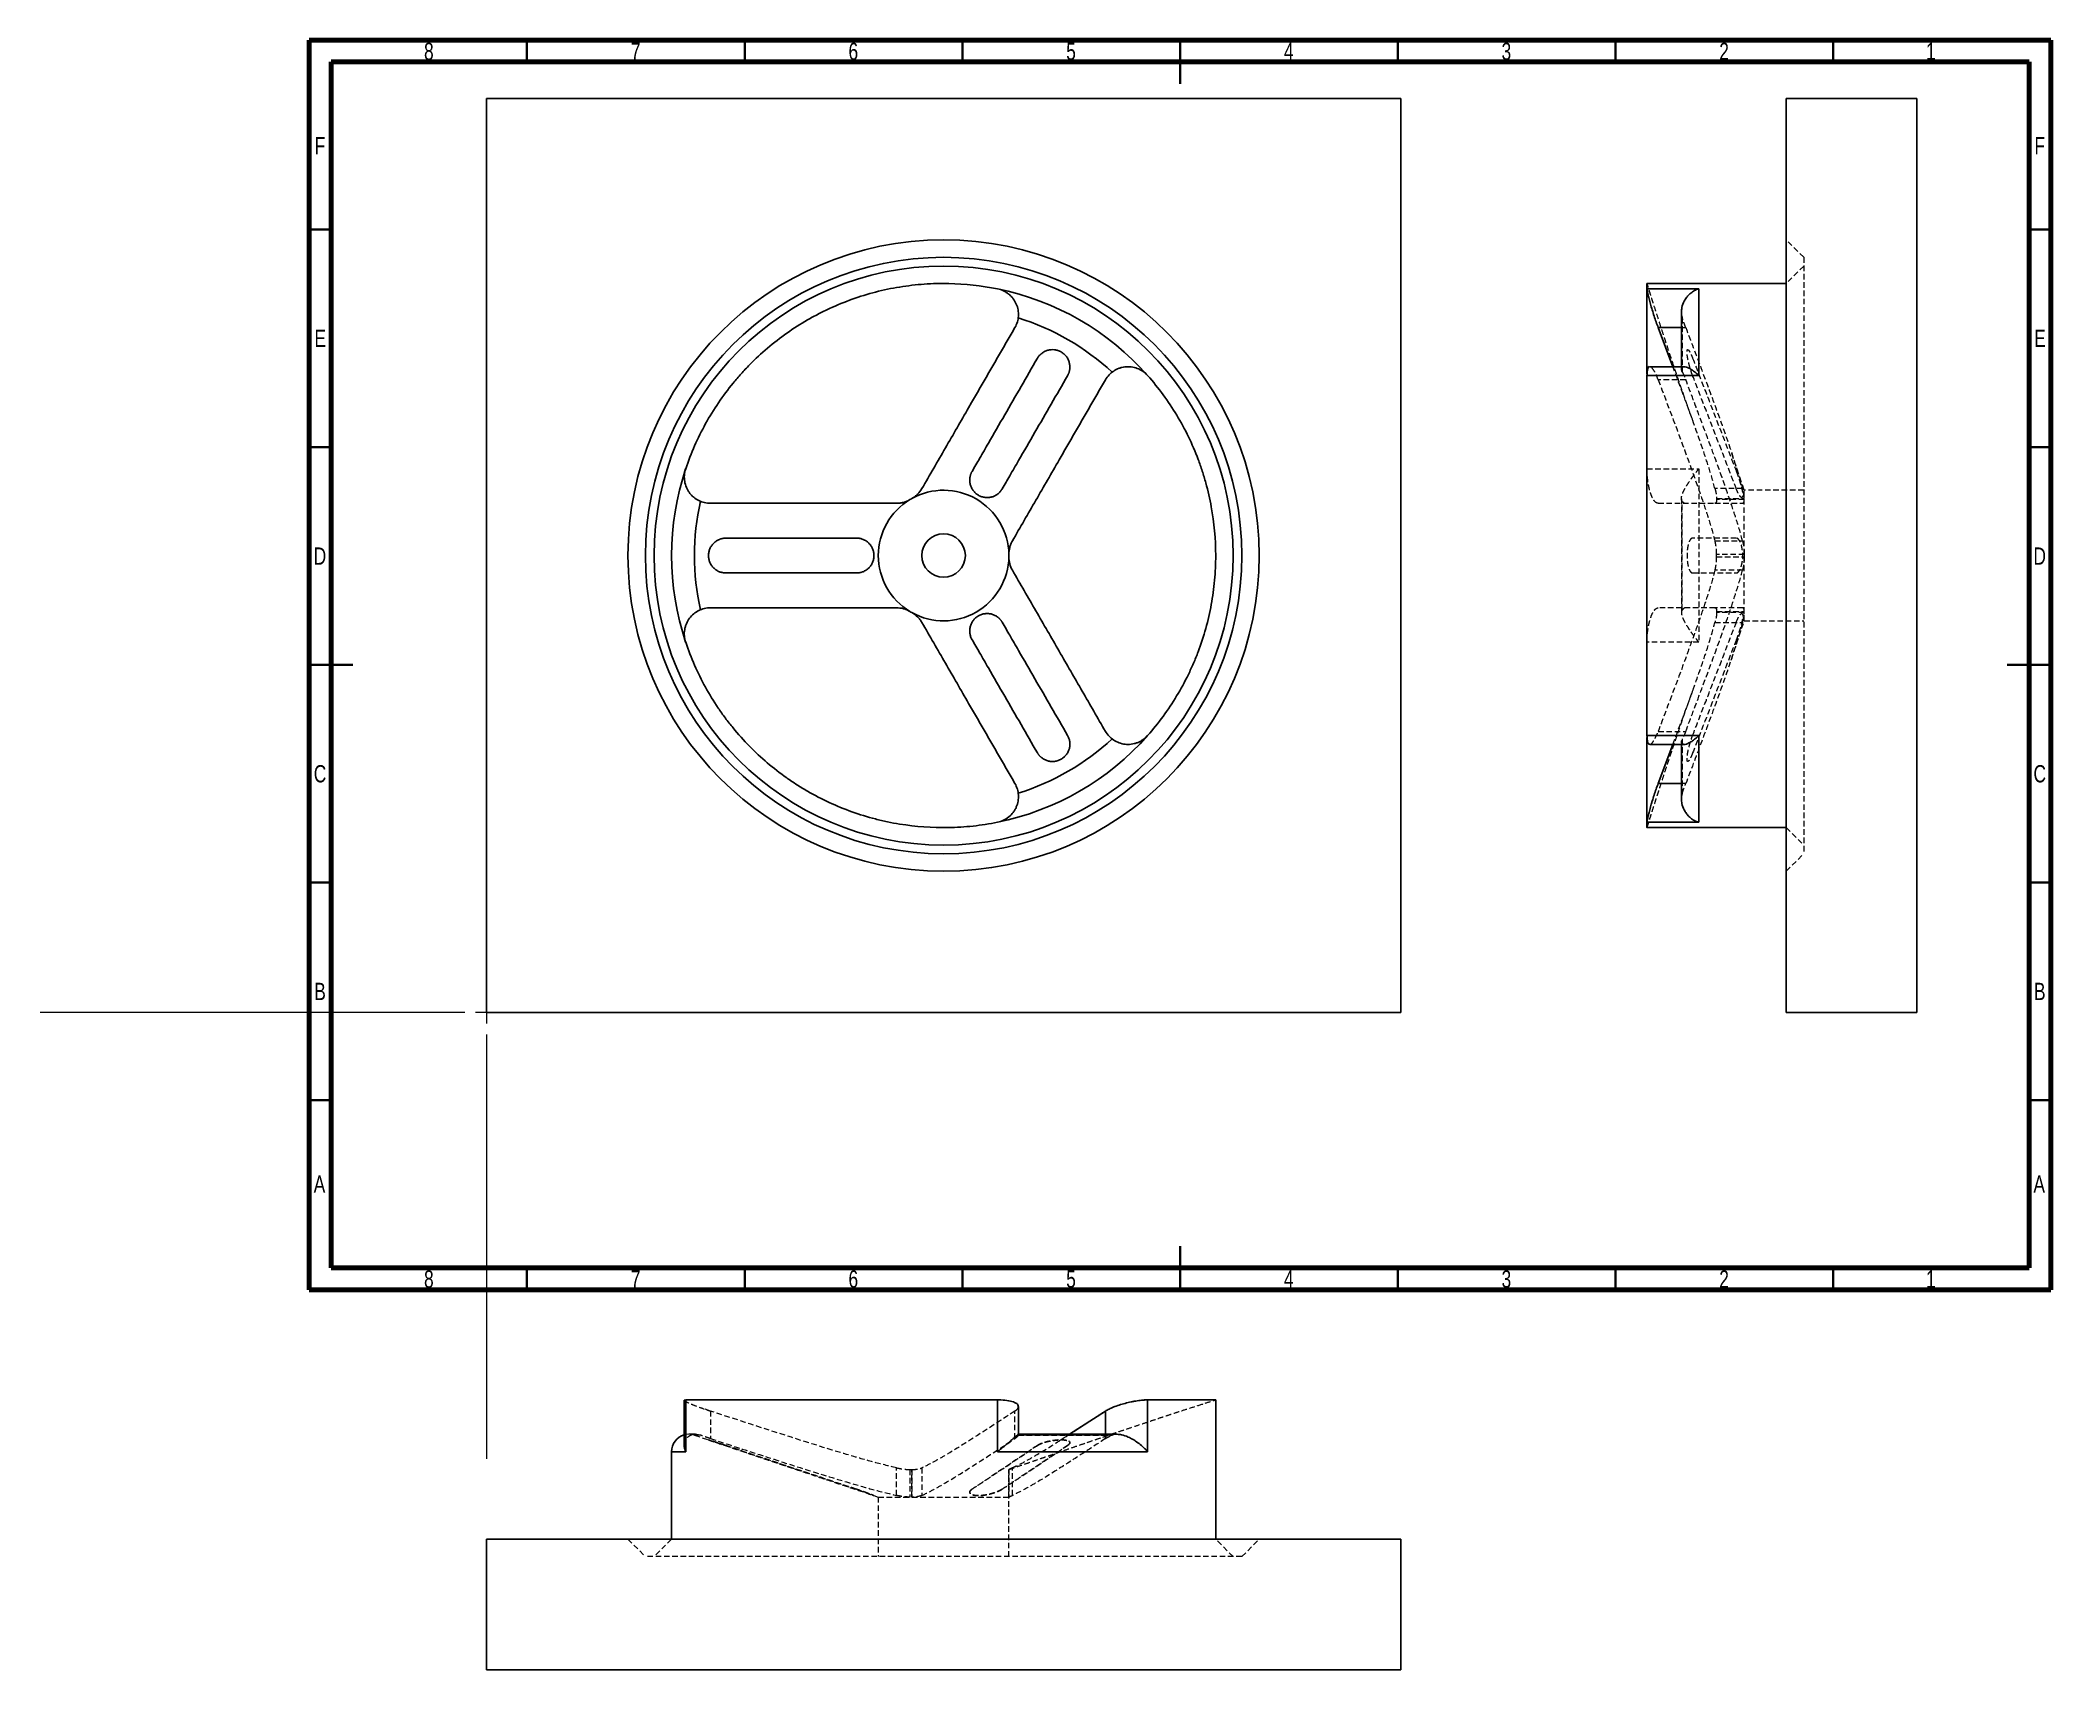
# Model space of a CAD drawing. Header units: millimetres. Extents: x -47 to 415, y -82 to 292.
import ezdxf

# ---------------------------------------------------------------- set-up
doc = ezdxf.new("R2010")
doc.units = ezdxf.units.MM
doc.linetypes.add('HIDDEN', pattern=[1.905, 1.27, -0.635])
doc.styles.add('SLDTEXTSTYLE0', font='TXT', dxfattribs={"width": 0.75})

msp = doc.modelspace()

# ---------------------------------------------------------------- texts
at = {"color": 7, "linetype": 'Continuous', "lineweight": 0, "char_height": 3.97, "attachment_point": 2, "style": 'SLDTEXTSTYLE0'}
for s, insert in [('8', (42.46, 291.42)), ('7', (89.96, 291.42)), ('6', (139.96, 291.42)), ('5', (189.96, 291.42)), ('4', (239.96, 291.42)), ('3', (289.96, 291.42)), ('2', (339.96, 291.42)), ('1', (387.46, 291.42)), ('F', (17.46, 269.74)), ('F', (412.46, 269.74)), ('E', (17.51, 225.49)), ('E', (412.51, 225.49)), ('D', (17.45, 175.49)), ('D', (412.45, 175.49)), ('C', (17.46, 125.49)), ('C', (412.46, 125.49)), ('B', (17.47, 75.49)), ('B', (412.47, 75.49)), ('A', (17.34, 31.24)), ('A', (412.34, 31.24)), ('8', (42.46, 9.42)), ('7', (89.96, 9.42)), ('6', (139.96, 9.42)), ('5', (189.96, 9.42)), ('4', (239.96, 9.42)), ('3', (289.96, 9.42)), ('2', (339.96, 9.42)), ('1', (387.46, 9.42))]:
    msp.add_mtext(s, dxfattribs=dict(at, insert=insert))

# ---------------------------------------------------------------- blocks, each defined once
blk = doc.blocks.new('SW_CENTERMARKSYMBOL_0')
at = {"color": 0, "linetype": 'Continuous', "lineweight": 0}
for p, q in [((0, 5), (0, 102.5)), ((-5, 0), (-102.5, 0)), ((0, 0), (-2.5, 0)), ((0, 0), (0, 2.5)), ((0, 0), (0, -2.5)), ((0, 0), (2.5, 0)), ((5, 0), (102.5, 0)), ((0, -5), (0, -102.5))]:
    blk.add_line(p, q, dxfattribs=at)

# ---------------------------------------------------------------- linework, layer by layer
at = {"color": 7, "linetype": 'Continuous', "lineweight": 70}
for p, q in [((15, 5), (15, 292)), ((15, 292), (415, 292)), ((415, 292), (415, 5)), ((20, 10), (20, 287)), ((20, 287), (410, 287)), ((410, 287), (410, 10)), ((410, 10), (20, 10)), ((415, 5), (15, 5))]:
    msp.add_line(p, q, dxfattribs=at)
at = {"color": 7, "linetype": 'Continuous', "lineweight": 35}
for p, q in [((65, 287), (65, 292)), ((115, 287), (115, 292)), ((165, 287), (165, 292)), ((215, 292), (215, 282)), ((215, 287), (215, 292)), ((265, 287), (265, 292)), ((315, 287), (315, 292)), ((365, 287), (365, 292)), ((20, 248.5), (15, 248.5)), ((410, 248.5), (415, 248.5)), ((20, 198.5), (15, 198.5)), ((410, 198.5), (415, 198.5)), ((15, 148.5), (25, 148.5)), ((20, 148.5), (15, 148.5)), ((415, 148.5), (405, 148.5)), ((410, 148.5), (415, 148.5)), ((20, 98.5), (15, 98.5)), ((410, 98.5), (415, 98.5)), ((20, 48.5), (15, 48.5)), ((410, 48.5), (415, 48.5)), ((215, 5), (215, 15)), ((65, 10), (65, 5)), ((115, 10), (115, 5)), ((165, 10), (165, 5)), ((215, 10), (215, 5)), ((265, 10), (265, 5)), ((315, 10), (315, 5)), ((365, 10), (365, 5))]:
    msp.add_line(p, q, dxfattribs=at)
at = {"color": 7, "linetype": 'Continuous', "lineweight": 25}
for p, q in [((265.69, 278.63), (55.69, 278.63)), ((55.69, 278.63), (55.69, 68.63)), ((265.69, 68.63), (265.69, 278.63)), ((354.25, 278.63), (384.25, 278.63)), ((354.25, 68.63), (354.25, 278.63)), ((384.25, 278.63), (384.25, 68.63)), ((354.25, 236.13), (322.25, 236.13)), ((334.15, 234.89), (322.25, 234.89)), ((334.15, 214.98), (334.15, 234.89)), ((330.15, 229.54), (330.15, 217.01)), ((328.18, 217.01), (324.82, 226.01)), ((322.25, 214.98), (334.15, 214.98)), ((330.78, 217.01), (322.89, 217.01)), ((334.15, 132.27), (322.25, 132.27)), ((322.9, 130.24), (330.78, 130.24)), ((324.82, 121.24), (328.18, 130.24)), ((330.15, 130.24), (330.15, 117.71)), ((334.15, 112.36), (334.15, 132.27)), ((322.25, 112.36), (334.15, 112.36)), ((322.25, 111.13), (354.25, 111.13)), ((55.69, 68.63), (265.69, 68.63)), ((354.25, 68.63), (384.25, 68.63)), ((101.45, -20.31), (101.14, -20.41)), ((101.14, -20.41), (101.14, -30.74)), ((101.45, -32.21), (101.45, -20.31)), ((173.07, -20.31), (173.07, -32.21)), ((177.88, -28.29), (177.88, -21.84)), ((177.88, -21.84), (177.88, -21.84)), ((189.62, -28.21), (197.86, -22.88)), ((207.56, -32.21), (207.56, -20.31)), ((223.19, -52.31), (223.19, -20.31)), ((98.19, -32.21), (98.19, -52.31)), ((173.07, -32.21), (207.56, -32.21)), ((200.54, -28.21), (177.89, -28.21)), ((55.69, -52.31), (55.69, -82.31)), ((55.69, -52.31), (265.69, -52.31)), ((265.69, -52.31), (265.69, -82.31)), ((265.69, -82.31), (55.69, -82.31))]:
    msp.add_line(p, q, dxfattribs=at)
at = {"color": 7, "linetype": 'HIDDEN', "lineweight": 18}
for p, q in [((358.25, 242.13), (354.25, 246.13)), ((358.25, 242.13), (358.25, 173.63)), ((358.25, 240.13), (354.25, 236.13)), ((330.36, 228.22), (330.36, 215.77)), ((330.15, 226.01), (331.15, 226.01)), ((322.25, 215.27), (322.25, 214.86)), ((331.15, 214.01), (324.82, 214.01)), ((330.15, 217.01), (330.15, 216.47)), ((322.25, 194.11), (322.25, 193.54)), ((344.59, 188.63), (341.55, 197.63)), ((322.25, 193.54), (334.15, 193.54)), ((334.15, 193.54), (334.15, 153.71)), ((330.15, 186.69), (330.15, 160.53)), ((330.36, 161.17), (330.36, 186.08)), ((344.2, 188.99), (337.87, 188.99)), ((337.87, 185.63), (344.2, 185.63)), ((338.25, 186.75), (344.59, 186.75)), ((344.59, 186.48), (338.25, 186.48)), ((344.59, 173.89), (344.59, 188.63)), ((358.25, 188.63), (344.59, 188.63)), ((337.87, 176.99), (344.2, 176.99)), ((344.59, 173.89), (338.25, 173.89)), ((338.25, 173.36), (344.59, 173.36)), ((344.59, 173.89), (344.59, 173.36)), ((344.59, 158.63), (344.59, 173.36)), ((358.25, 173.63), (358.25, 105.13)), ((344.2, 170.26), (337.87, 170.26)), ((344.2, 161.63), (337.87, 161.63)), ((337.87, 158.26), (344.2, 158.26)), ((338.25, 160.77), (344.59, 160.77)), ((344.59, 160.51), (338.25, 160.51)), ((341.55, 149.62), (344.59, 158.63)), ((344.59, 158.63), (358.25, 158.63)), ((334.15, 153.71), (322.25, 153.71)), ((324.82, 133.24), (331.15, 133.24)), ((330.15, 130.8), (330.15, 130.24)), ((330.36, 131.49), (330.36, 119.03)), ((331.15, 121.24), (330.15, 121.24)), ((354.25, 111.13), (358.25, 107.13)), ((354.25, 101.13), (358.25, 105.13)), ((101.45, -20.31), (101.45, -32.21)), ((107.14, -22.88), (105.36, -22.27)), ((107.14, -22.88), (107.14, -29.21)), ((173.07, -32.21), (173.07, -20.31)), ((177.08, -29.21), (177.08, -22.88)), ((197.86, -22.88), (199.03, -22.27)), ((197.86, -29.21), (197.86, -22.88)), ((207.56, -20.31), (207.56, -32.21)), ((101.45, -32.21), (98.19, -32.21)), ((103.67, -28.21), (102.19, -28.21)), ((104.84, -28.42), (103.47, -28.42)), ((103.47, -28.42), (106.69, -29.51)), ((207.56, -32.21), (173.07, -32.21)), ((199.41, -28.42), (177.83, -28.42)), ((177.83, -28.42), (199.41, -28.42)), ((197.86, -28.21), (197.86, -29.21)), ((149.88, -42.25), (149.88, -35.92)), ((152.97, -36.31), (152.97, -42.64)), ((153.42, -36.31), (153.42, -42.64)), ((153.42, -42.64), (153.42, -36.31)), ((155.71, -35.92), (155.71, -42.25)), ((175.69, -36.31), (175.71, -36.3)), ((175.69, -36.3), (175.69, -36.31)), ((175.69, -42.64), (175.69, -36.31)), ((175.69, -36.31), (175.69, -42.64)), ((175.69, -56.31), (175.69, -36.31)), ((175.69, -36.31), (175.69, -42.64)), ((177.25, -35.54), (176.49, -35.92)), ((176.49, -42.25), (176.49, -35.92)), ((144.69, -42.31), (145.69, -42.64)), ((145.69, -42.64), (152.97, -42.64)), ((145.69, -42.64), (145.69, -56.31)), ((153.42, -42.64), (175.69, -42.64)), ((175.7, -42.64), (175.69, -42.64)), ((88.19, -52.31), (92.19, -56.31)), ((98.19, -52.31), (94.19, -56.31)), ((227.19, -56.31), (223.19, -52.31)), ((229.19, -56.31), (233.19, -52.31)), ((229.19, -56.31), (92.19, -56.31))]:
    msp.add_line(p, q, dxfattribs=at)
at = {"color": 8, "linetype": 'Continuous', "lineweight": 25}
for p, q in [((324.82, 226.01), (330.15, 226.01)), ((330.15, 121.24), (324.82, 121.24)), ((197.86, -22.88), (197.86, -28.21)), ((98.19, -32.21), (101.45, -32.21))]:
    msp.add_line(p, q, dxfattribs=at)
at = {"color": 7, "linetype": 'HIDDEN', "lineweight": 18, "flags": 128}
msp.add_lwpolyline([(102.19, -28.21), (101.41, -28.29), (101.14, -28.35)], dxfattribs=at)
at = {"color": 7, "linetype": 'Continuous', "lineweight": 25}
for radius in [72.5, 68.5, 66.5, 5]:
    msp.add_circle((160.69, 173.63), radius, dxfattribs=at)
for centre, radius, start, end in [((160.69, 173.63), 62.5, 41.4227, 78.5773), ((160.69, 173.63), 57.22, 47.4273, 72.5727), ((160.69, 173.63), 62.5, 161.4227, 198.5773), ((160.69, 173.63), 57.22, 167.4273, 192.5727), ((160.69, 173.63), 15, 121.0027, 238.9973), ((160.69, 173.63), 15, 1.0027, 118.9973), ((160.69, 173.63), 15, 241.0027, 358.9973), ((160.69, 173.63), 62.5, 281.4227, 318.5773), ((160.69, 173.63), 57.22, 287.4273, 312.5727), ((102.19, -32.21), 4, 105.3082, 180)]:
    msp.add_arc(centre, radius, start, end, dxfattribs=at)
at = {"color": 7, "linetype": 'HIDDEN', "lineweight": 18}
msp.add_arc((102.19, -32.21), 4, 71.3843, 90, dxfattribs=at)
at = {"color": 7, "linetype": 'Continuous', "lineweight": 25}
for points, knots in [([(173.07, 234.89), (169.35, 235.64), (165.61, 236.04), (160, 236.15), (158.12, 236.1), (155.3, 235.9), (154.36, 235.81), (152.48, 235.59), (151.54, 235.46), (146.87, 234.7), (143.24, 233.76), (137.95, 231.87), (136.21, 231.16), (133.64, 229.97), (132.78, 229.56), (131.1, 228.68), (130.27, 228.23), (126.18, 225.87), (123.12, 223.71), (118.83, 220.07), (117.45, 218.79), (115.46, 216.76), (114.81, 216.07), (113.54, 214.66), (112.93, 213.95), (109.95, 210.31), (107.85, 207.21), (105.12, 202.28), (104.27, 200.58), (102.74, 197.11), (102.06, 195.34), (101.45, 193.54)], [0, 0, 0, 0, 0.125, 0.125, 0.1875, 0.1875, 0.21875, 0.21875, 0.25, 0.25, 0.375, 0.375, 0.4375, 0.4375, 0.46875, 0.46875, 0.5, 0.5, 0.625, 0.625, 0.6875, 0.6875, 0.71875, 0.71875, 0.75, 0.75, 0.875, 0.875, 0.9375, 0.9375, 1, 1, 1, 1]), ([(322.25, 234.89), (322.25, 235.18), (322.25, 235.78), (322.25, 236.13), (322.25, 236.08), (322.25, 236.07)], [0, 0, 0, 0, 0.4170041, 0.8340082, 1, 1, 1, 1]), ([(173.07, 234.89), (173.55, 234.79), (174.02, 234.64), (174.67, 234.32), (174.89, 234.2), (175.3, 233.94), (175.5, 233.8), (175.87, 233.5), (176.04, 233.34), (176.38, 232.99), (176.54, 232.8), (176.97, 232.23), (177.2, 231.82), (177.58, 230.95), (177.71, 230.5), (177.87, 229.58), (177.9, 229.11), (177.84, 228.18), (177.76, 227.73), (177.5, 226.84), (177.31, 226.41), (177.08, 226.01)], [0, 0, 0, 0, 0.125, 0.125, 0.1875, 0.1875, 0.25, 0.25, 0.3125, 0.3125, 0.375, 0.375, 0.5, 0.5, 0.625, 0.625, 0.75, 0.75, 0.875, 0.875, 1, 1, 1, 1]), ([(322.25, 235.47), (322.25, 235.21), (322.25, 234.66), (322.25, 233.3), (322.25, 231.51), (322.25, 229.28), (322.25, 226.69), (322.25, 223.73), (322.25, 220.36), (322.25, 217.51), (322.25, 215.71), (322.25, 215.27)], [0, 0, 0, 0, 0.11113, 0.230353, 0.353039, 0.475726, 0.594949, 0.714172, 0.836858, 0.959545, 1, 1, 1, 1]), ([(322.25, 234.89), (322.25, 234.79), (322.27, 234.64), (322.33, 234.32), (322.35, 234.2), (322.4, 233.94), (322.43, 233.8), (322.5, 233.5), (322.54, 233.34), (322.63, 232.99), (322.67, 232.8), (322.82, 232.23), (322.93, 231.82), (323.18, 230.95), (323.31, 230.5), (323.59, 229.58), (323.74, 229.11), (324.04, 228.18), (324.2, 227.73), (324.51, 226.84), (324.67, 226.41), (324.82, 226.01)], [0, 0, 0, 0, 0.125, 0.125, 0.1875, 0.1875, 0.25, 0.25, 0.3125, 0.3125, 0.375, 0.375, 0.5, 0.5, 0.625, 0.625, 0.75, 0.75, 0.875, 0.875, 1, 1, 1, 1]), ([(334.15, 234.89), (334.15, 234.89), (333.97, 234.84), (333.49, 234.68), (332.72, 234.27), (331.94, 233.64), (331.29, 232.89), (330.7, 231.95), (330.23, 230.78), (330.18, 229.84), (330.16, 229.44)], [0, 0, 0, 0, 0.00183, 0.100189, 0.262757, 0.429708, 0.553787, 0.681019, 0.865918, 1, 1, 1, 1]), ([(155.71, 188.99), (156.62, 190.57), (157.52, 192.13), (159.32, 195.24), (160.21, 196.79), (162.89, 201.43), (164.67, 204.52), (170, 213.74), (173.54, 219.88), (177.08, 226.01)], [0, 0, 0, 0, 0.125, 0.125, 0.25, 0.25, 0.5, 0.5, 1, 1, 1, 1]), ([(182.23, 218.93), (180.98, 216.76), (178.48, 212.43), (174.73, 205.94), (171.56, 200.45), (169.06, 196.11), (167.81, 193.95), (167.23, 192.95)], [0, 0, 0, 0, 0.25, 0.5, 0.750001, 0.884533, 1, 1, 1, 1]), ([(189.16, 214.93), (189.19, 214.98), (189.25, 215.09), (189.33, 215.27), (189.41, 215.44), (189.48, 215.62), (189.53, 215.8), (189.58, 215.99), (189.62, 216.18), (189.69, 216.56), (189.71, 217.14), (189.59, 217.92), (189.33, 218.67), (188.91, 219.35), (188.36, 219.95), (187.7, 220.42), (186.96, 220.75), (186.18, 220.92), (185.38, 220.94), (184.6, 220.8), (183.87, 220.52), (183.32, 220.16), (182.93, 219.83), (182.67, 219.55), (182.43, 219.25), (182.3, 219.04), (182.23, 218.93)], [0, 0, 0, 0, 0.015665, 0.031266, 0.046834, 0.062402, 0.078003, 0.09367, 0.109438, 0.12534, 0.187956, 0.250449, 0.313233, 0.375569, 0.438139, 0.500475, 0.562758, 0.625278, 0.687454, 0.750075, 0.812437, 0.87492, 0.906523, 0.937727, 0.968799, 1, 1, 1, 1]), ([(322.89, 216.98), (322.87, 216.99), (322.68, 217.11), (322.44, 216.67), (322.27, 215.86), (322.26, 215.18), (322.25, 214.98)], [0, 0, 0, 0, 0.027243, 0.44284, 0.838926, 1, 1, 1, 1]), ([(174.16, 188.95), (174.74, 189.95), (175.99, 192.11), (178.49, 196.45), (181.66, 201.94), (185.41, 208.43), (187.91, 212.76), (189.16, 214.93)], [0, 0, 0, 0, 0.115464, 0.249993, 0.499992, 0.749995, 1, 1, 1, 1]), ([(197.86, 214.01), (194.33, 207.88), (190.78, 201.74), (185.46, 192.52), (183.68, 189.43), (181, 184.79), (180.1, 183.24), (178.31, 180.13), (177.4, 178.57), (176.49, 176.99)], [0, 0, 0, 0, 0.5, 0.5, 0.75, 0.75, 0.875, 0.875, 1, 1, 1, 1]), ([(197.86, 214.01), (198.1, 214.41), (198.37, 214.78), (199.01, 215.45), (199.37, 215.76), (200.14, 216.27), (200.55, 216.48), (201.21, 216.72), (201.44, 216.79), (201.89, 216.9), (202.12, 216.94), (202.59, 216.99), (202.83, 217.01), (203.3, 217.01), (203.54, 216.99), (204.25, 216.91), (204.72, 216.79), (205.63, 216.45), (206.06, 216.22), (206.86, 215.67), (207.23, 215.35), (207.56, 214.98)], [0, 0, 0, 0, 0.125, 0.125, 0.25, 0.25, 0.375, 0.375, 0.4375, 0.4375, 0.5, 0.5, 0.5625, 0.5625, 0.625, 0.625, 0.75, 0.75, 0.875, 0.875, 1, 1, 1, 1]), ([(223.19, 173.63), (223.19, 177.42), (222.85, 181.17), (221.84, 186.69), (221.42, 188.52), (220.67, 191.24), (220.39, 192.14), (219.81, 193.94), (219.49, 194.84), (217.82, 199.27), (216.18, 202.64), (213.28, 207.46), (212.24, 209.02), (210.01, 212.07), (208.82, 213.55), (207.56, 214.98)], [0, 0, 0, 0, 0.25, 0.25, 0.375, 0.375, 0.4375, 0.4375, 0.5, 0.5, 0.75, 0.75, 0.875, 0.875, 1, 1, 1, 1]), ([(322.25, 173.63), (322.25, 177.42), (322.25, 181.17), (322.25, 186.69), (322.25, 188.52), (322.25, 191.24), (322.25, 192.14), (322.25, 193.94), (322.25, 194.84), (322.25, 199.27), (322.25, 202.64), (322.25, 207.46), (322.25, 209.02), (322.25, 212.07), (322.25, 213.55), (322.25, 214.98)], [0, 0, 0, 0, 0.25, 0.25, 0.375, 0.375, 0.4375, 0.4375, 0.5, 0.5, 0.75, 0.75, 0.875, 0.875, 1, 1, 1, 1]), ([(330.78, 217), (330.78, 217), (330.9, 217.05), (331.3, 216.92), (331.93, 216.68), (332.71, 216.2), (333.48, 215.6), (333.97, 215.16), (334.15, 214.98), (334.15, 214.98)], [0, 0, 0, 0, 0.008223, 0.188666, 0.374211, 0.610755, 0.854094, 0.997335, 1, 1, 1, 1]), ([(107.14, 185.63), (106.67, 185.63), (106.21, 185.68), (105.32, 185.89), (104.87, 186.05), (104.04, 186.46), (103.66, 186.72), (103.11, 187.17), (102.94, 187.33), (102.62, 187.67), (102.47, 187.85), (102.19, 188.23), (102.06, 188.42), (101.82, 188.84), (101.71, 189.05), (101.43, 189.71), (101.3, 190.17), (101.14, 191.13), (101.12, 191.61), (101.19, 192.58), (101.29, 193.07), (101.45, 193.54)], [0, 0, 0, 0, 0.125, 0.125, 0.25, 0.25, 0.375, 0.375, 0.4375, 0.4375, 0.5, 0.5, 0.5625, 0.5625, 0.625, 0.625, 0.75, 0.75, 0.875, 0.875, 1, 1, 1, 1]), ([(167.23, 192.95), (167.2, 192.89), (167.13, 192.77), (167.05, 192.59), (166.97, 192.41), (166.9, 192.23), (166.85, 192.05), (166.8, 191.87), (166.76, 191.68), (166.7, 191.3), (166.67, 190.72), (166.79, 189.95), (167.06, 189.21), (167.48, 188.53), (168.02, 187.93), (168.69, 187.45), (169.43, 187.12), (170.22, 186.95), (171.02, 186.93), (171.79, 187.07), (172.51, 187.35), (173.06, 187.7), (173.45, 188.03), (173.71, 188.31), (173.95, 188.61), (174.09, 188.83), (174.16, 188.95)], [0, 0, 0, 0, 0.016319, 0.032383, 0.048227, 0.063887, 0.079395, 0.094784, 0.110086, 0.125331, 0.189195, 0.250451, 0.312991, 0.375656, 0.438041, 0.500572, 0.563134, 0.625317, 0.687915, 0.750077, 0.811209, 0.87494, 0.905423, 0.936254, 0.96769, 1, 1, 1, 1]), ([(107.14, 185.63), (114.22, 185.63), (121.3, 185.63), (131.95, 185.63), (135.51, 185.63), (140.87, 185.63), (142.66, 185.63), (146.25, 185.63), (148.06, 185.63), (149.88, 185.63)], [0, 0, 0, 0, 0.5, 0.5, 0.75, 0.75, 0.875, 0.875, 1, 1, 1, 1]), ([(152.97, 186.48), (152.5, 186.2), (152, 185.99), (151.21, 185.77), (150.95, 185.72), (150.41, 185.64), (150.15, 185.63), (149.88, 185.63)], [0, 0, 0, 0, 0.5, 0.5, 0.75, 0.75, 1, 1, 1, 1]), ([(155.71, 188.99), (155.44, 188.53), (155.12, 188.11), (154.54, 187.53), (154.33, 187.35), (153.89, 187.03), (153.66, 186.88), (153.42, 186.75)], [0, 0, 0, 0, 0.5, 0.5, 0.75, 0.75, 1, 1, 1, 1]), ([(110.69, 177.63), (110.63, 177.62), (110.5, 177.62), (110.31, 177.61), (110.12, 177.59), (109.94, 177.56), (109.75, 177.51), (109.56, 177.46), (109.38, 177.4), (109.02, 177.27), (108.5, 177), (107.88, 176.51), (107.37, 175.9), (106.99, 175.19), (106.75, 174.42), (106.67, 173.62), (106.75, 172.81), (106.99, 172.05), (107.37, 171.35), (107.89, 170.74), (108.5, 170.25), (109.08, 169.95), (109.56, 169.78), (109.94, 169.69), (110.31, 169.64), (110.57, 169.63), (110.69, 169.63)], [0, 0, 0, 0, 0.015665, 0.0312657, 0.0468338, 0.0624018, 0.0780028, 0.0936703, 0.109438, 0.1253396, 0.1879563, 0.2504491, 0.313233, 0.3755693, 0.4381389, 0.5004744, 0.5627577, 0.6252777, 0.6874539, 0.7500751, 0.8124367, 0.8749201, 0.9065231, 0.937727, 0.968799, 1, 1, 1, 1]), ([(140.69, 177.63), (139.54, 177.63), (137.04, 177.63), (132.03, 177.62), (125.69, 177.63), (118.19, 177.63), (113.19, 177.63), (110.69, 177.63)], [0, 0, 0, 0, 0.115464, 0.249993, 0.499992, 0.749995, 1, 1, 1, 1]), ([(140.69, 169.63), (140.76, 169.63), (140.89, 169.63), (141.09, 169.64), (141.28, 169.67), (141.47, 169.7), (141.66, 169.74), (141.84, 169.79), (142.02, 169.85), (142.38, 169.99), (142.9, 170.26), (143.51, 170.75), (144.01, 171.35), (144.4, 172.05), (144.64, 172.82), (144.72, 173.63), (144.64, 174.44), (144.39, 175.21), (144.01, 175.91), (143.5, 176.51), (142.89, 177), (142.32, 177.29), (141.84, 177.46), (141.47, 177.56), (141.09, 177.61), (140.83, 177.62), (140.69, 177.63)], [0, 0, 0, 0, 0.016319, 0.032383, 0.048227, 0.063887, 0.079395, 0.094784, 0.110086, 0.125331, 0.189195, 0.250451, 0.312991, 0.375655, 0.438041, 0.500572, 0.563134, 0.625317, 0.687915, 0.750076, 0.811209, 0.87494, 0.905423, 0.936254, 0.96769, 1, 1, 1, 1]), ([(175.69, 173.89), (175.68, 174.44), (175.75, 174.98), (175.95, 175.76), (176.04, 176.02), (176.24, 176.52), (176.36, 176.76), (176.49, 176.99)], [0, 0, 0, 0, 0.5, 0.5, 0.75, 0.75, 1, 1, 1, 1]), ([(176.49, 170.26), (176.23, 170.72), (176.02, 171.22), (175.82, 172), (175.77, 172.27), (175.7, 172.81), (175.69, 173.09), (175.69, 173.36)], [0, 0, 0, 0, 0.5, 0.5, 0.75, 0.75, 1, 1, 1, 1]), ([(207.56, 132.27), (210.07, 135.12), (212.29, 138.16), (215.19, 142.97), (216.09, 144.62), (217.32, 147.16), (217.71, 148.01), (218.46, 149.75), (218.82, 150.63), (220.49, 155.06), (221.49, 158.67), (222.51, 164.2), (222.76, 166.06), (223.11, 169.82), (223.19, 171.73), (223.19, 173.63)], [0, 0, 0, 0, 0.25, 0.25, 0.375, 0.375, 0.4375, 0.4375, 0.5, 0.5, 0.75, 0.75, 0.875, 0.875, 1, 1, 1, 1]), ([(322.25, 132.27), (322.25, 135.12), (322.25, 138.16), (322.25, 142.97), (322.25, 144.62), (322.25, 147.16), (322.25, 148.01), (322.25, 149.75), (322.25, 150.63), (322.25, 155.06), (322.25, 158.67), (322.25, 164.2), (322.25, 166.06), (322.25, 169.82), (322.25, 171.73), (322.25, 173.63)], [0, 0, 0, 0, 0.25, 0.25, 0.375, 0.375, 0.4375, 0.4375, 0.5, 0.5, 0.75, 0.75, 0.875, 0.875, 1, 1, 1, 1]), ([(110.69, 169.63), (113.19, 169.63), (118.19, 169.63), (125.69, 169.63), (132.03, 169.63), (137.04, 169.62), (139.54, 169.63), (140.69, 169.63)], [0, 0, 0, 0, 0.25, 0.5, 0.749999, 0.884532, 1, 1, 1, 1]), ([(176.49, 170.26), (177.4, 168.68), (178.31, 167.12), (180.1, 164.01), (181, 162.46), (182.78, 159.36), (183.68, 157.82), (185.46, 154.74), (186.34, 153.2), (189.01, 148.58), (190.78, 145.51), (194.32, 139.38), (196.09, 136.31), (197.86, 133.24)], [0, 0, 0, 0, 0.125, 0.125, 0.25, 0.25, 0.375, 0.375, 0.5, 0.5, 0.75, 0.75, 1, 1, 1, 1]), ([(101.45, 153.71), (101.29, 154.18), (101.2, 154.66), (101.14, 155.38), (101.13, 155.63), (101.15, 156.12), (101.18, 156.36), (101.26, 156.83), (101.31, 157.06), (101.44, 157.53), (101.52, 157.76), (101.8, 158.42), (102.04, 158.83), (102.61, 159.59), (102.93, 159.93), (103.65, 160.53), (104.04, 160.79), (104.87, 161.2), (105.3, 161.36), (106.21, 161.57), (106.67, 161.63), (107.14, 161.63)], [0, 0, 0, 0, 0.125, 0.125, 0.1875, 0.1875, 0.25, 0.25, 0.3125, 0.3125, 0.375, 0.375, 0.5, 0.5, 0.625, 0.625, 0.75, 0.75, 0.875, 0.875, 1, 1, 1, 1]), ([(149.88, 161.63), (148.06, 161.63), (146.25, 161.63), (142.66, 161.63), (140.87, 161.63), (135.51, 161.63), (131.95, 161.63), (121.3, 161.63), (114.22, 161.63), (107.14, 161.63)], [0, 0, 0, 0, 0.125, 0.125, 0.25, 0.25, 0.5, 0.5, 1, 1, 1, 1]), ([(149.88, 161.63), (150.41, 161.63), (150.94, 161.55), (151.73, 161.34), (151.99, 161.25), (152.49, 161.03), (152.73, 160.91), (152.97, 160.77)], [0, 0, 0, 0, 0.5, 0.5, 0.75, 0.75, 1, 1, 1, 1]), ([(153.42, 160.51), (153.9, 160.24), (154.34, 159.91), (154.92, 159.34), (155.1, 159.14), (155.43, 158.71), (155.58, 158.49), (155.71, 158.26)], [0, 0, 0, 0, 0.5, 0.5, 0.75, 0.75, 1, 1, 1, 1]), ([(177.08, 121.24), (173.54, 127.37), (170, 133.51), (164.67, 142.74), (162.89, 145.82), (160.21, 150.46), (159.32, 152.01), (157.52, 155.12), (156.62, 156.68), (155.71, 158.26)], [0, 0, 0, 0, 0.5, 0.5, 0.75, 0.75, 0.875, 0.875, 1, 1, 1, 1]), ([(174.16, 158.3), (174.12, 158.36), (174.06, 158.48), (173.94, 158.64), (173.83, 158.8), (173.7, 158.94), (173.57, 159.08), (173.44, 159.22), (173.3, 159.34), (173, 159.59), (172.51, 159.9), (171.78, 160.18), (171.01, 160.32), (170.21, 160.3), (169.42, 160.12), (168.67, 159.79), (168.01, 159.31), (167.47, 158.71), (167.06, 158.03), (166.79, 157.29), (166.67, 156.52), (166.7, 155.88), (166.8, 155.38), (166.9, 155.01), (167.04, 154.65), (167.17, 154.42), (167.23, 154.3)], [0, 0, 0, 0, 0.016319, 0.032383, 0.048227, 0.063887, 0.079395, 0.094784, 0.110086, 0.125331, 0.189195, 0.250451, 0.312991, 0.375655, 0.438041, 0.500572, 0.563134, 0.625317, 0.687915, 0.750077, 0.811209, 0.87494, 0.905423, 0.936254, 0.96769, 1, 1, 1, 1]), ([(189.16, 132.32), (187.91, 134.49), (185.41, 138.82), (181.66, 145.31), (178.49, 150.8), (175.99, 155.14), (174.74, 157.3), (174.16, 158.3)], [0, 0, 0, 0, 0.25, 0.5, 0.750001, 0.884533, 1, 1, 1, 1]), ([(101.45, 153.71), (102.66, 150.11), (104.18, 146.68), (106.9, 141.76), (107.88, 140.16), (109.46, 137.82), (110, 137.05), (111.14, 135.53), (111.72, 134.78), (114.72, 131.12), (117.35, 128.45), (121.63, 124.8), (123.11, 123.65), (125.43, 122.02), (126.21, 121.49), (127.81, 120.47), (128.62, 119.98), (132.7, 117.62), (136.1, 116.04), (141.4, 114.15), (143.2, 113.59), (145.95, 112.88), (146.88, 112.66), (148.73, 112.27), (149.66, 112.1), (154.3, 111.34), (158.04, 111.07), (163.67, 111.17), (165.56, 111.29), (169.33, 111.7), (171.21, 111.99), (173.07, 112.36)], [0, 0, 0, 0, 0.125, 0.125, 0.1875, 0.1875, 0.21875, 0.21875, 0.25, 0.25, 0.375, 0.375, 0.4375, 0.4375, 0.46875, 0.46875, 0.5, 0.5, 0.625, 0.625, 0.6875, 0.6875, 0.71875, 0.71875, 0.75, 0.75, 0.875, 0.875, 0.9375, 0.9375, 1, 1, 1, 1]), ([(167.23, 154.3), (167.81, 153.3), (169.06, 151.14), (171.56, 146.81), (174.73, 141.31), (178.48, 134.82), (180.98, 130.49), (182.23, 128.32)], [0, 0, 0, 0, 0.115464, 0.249993, 0.499992, 0.749995, 1, 1, 1, 1]), ([(182.23, 128.32), (182.26, 128.27), (182.33, 128.16), (182.43, 128), (182.55, 127.85), (182.67, 127.7), (182.8, 127.56), (182.94, 127.43), (183.08, 127.29), (183.38, 127.05), (183.87, 126.73), (184.61, 126.45), (185.39, 126.31), (186.19, 126.33), (186.98, 126.51), (187.71, 126.84), (188.37, 127.31), (188.91, 127.91), (189.33, 128.59), (189.6, 129.34), (189.71, 130.11), (189.68, 130.76), (189.59, 131.27), (189.48, 131.63), (189.34, 131.99), (189.22, 132.21), (189.16, 132.32)], [0, 0, 0, 0, 0.015665, 0.031266, 0.046834, 0.062402, 0.078003, 0.09367, 0.109438, 0.12534, 0.187956, 0.250449, 0.313233, 0.375569, 0.438139, 0.500474, 0.562758, 0.625278, 0.687454, 0.750075, 0.812437, 0.87492, 0.906523, 0.937727, 0.968799, 1, 1, 1, 1]), ([(207.56, 132.27), (207.23, 131.91), (206.87, 131.58), (206.27, 131.17), (206.06, 131.04), (205.63, 130.82), (205.41, 130.72), (204.96, 130.55), (204.73, 130.48), (204.26, 130.36), (204.02, 130.32), (203.31, 130.23), (202.84, 130.23), (201.89, 130.34), (201.44, 130.45), (200.56, 130.77), (200.14, 130.98), (199.37, 131.49), (199.01, 131.79), (198.37, 132.47), (198.1, 132.84), (197.86, 133.24)], [0, 0, 0, 0, 0.125, 0.125, 0.1875, 0.1875, 0.25, 0.25, 0.3125, 0.3125, 0.375, 0.375, 0.5, 0.5, 0.625, 0.625, 0.75, 0.75, 0.875, 0.875, 1, 1, 1, 1]), ([(322.25, 132.27), (322.27, 131.83), (322.31, 130.95), (322.56, 130.3), (322.8, 130.31), (322.9, 130.32)], [0, 0, 0, 0, 0.380733, 0.761232, 1, 1, 1, 1]), ([(322.25, 131.87), (322.25, 131.67), (322.25, 130.14), (322.25, 127.52), (322.25, 124.09), (322.25, 121.03), (322.25, 118.38), (322.25, 116.11), (322.25, 114.23), (322.25, 112.78), (322.25, 111.75), (322.25, 111.43), (322.25, 111.27)], [0, 0, 0, 0, 0.016589, 0.124464, 0.235473, 0.346482, 0.454357, 0.562232, 0.673241, 0.78425, 0.892125, 1, 1, 1, 1]), ([(334.15, 132.27), (334.15, 132.27), (333.97, 132.1), (333.49, 131.66), (332.72, 131.06), (331.94, 130.58), (331.31, 130.33), (330.91, 130.2), (330.78, 130.25), (330.78, 130.25)], [0, 0, 0, 0, 0.002665, 0.145907, 0.382656, 0.62579, 0.806487, 0.991776, 1, 1, 1, 1]), ([(177.08, 121.24), (177.31, 120.84), (177.5, 120.42), (177.76, 119.53), (177.84, 119.07), (177.9, 118.15), (177.88, 117.68), (177.76, 116.99), (177.7, 116.76), (177.57, 116.31), (177.49, 116.09), (177.3, 115.66), (177.2, 115.45), (176.96, 115.03), (176.82, 114.83), (176.4, 114.26), (176.07, 113.91), (175.31, 113.3), (174.9, 113.04), (174.03, 112.62), (173.56, 112.46), (173.07, 112.36)], [0, 0, 0, 0, 0.125, 0.125, 0.25, 0.25, 0.375, 0.375, 0.4375, 0.4375, 0.5, 0.5, 0.5625, 0.5625, 0.625, 0.625, 0.75, 0.75, 0.875, 0.875, 1, 1, 1, 1]), ([(324.82, 121.24), (324.67, 120.84), (324.51, 120.42), (324.2, 119.53), (324.04, 119.07), (323.74, 118.15), (323.59, 117.68), (323.38, 116.99), (323.31, 116.76), (323.18, 116.31), (323.12, 116.09), (323, 115.66), (322.94, 115.45), (322.82, 115.03), (322.77, 114.83), (322.62, 114.26), (322.54, 113.91), (322.4, 113.3), (322.35, 113.04), (322.27, 112.62), (322.25, 112.46), (322.25, 112.36)], [0, 0, 0, 0, 0.125, 0.125, 0.25, 0.25, 0.375, 0.375, 0.4375, 0.4375, 0.5, 0.5, 0.5625, 0.5625, 0.625, 0.625, 0.75, 0.75, 0.875, 0.875, 1, 1, 1, 1]), ([(330.16, 117.76), (330.18, 117.38), (330.23, 116.45), (330.7, 115.31), (331.29, 114.37), (331.93, 113.62), (332.71, 112.98), (333.48, 112.57), (333.97, 112.41), (334.15, 112.36), (334.15, 112.36)], [0, 0, 0, 0, 0.129133, 0.315088, 0.4397, 0.567836, 0.731191, 0.899239, 0.99816, 1, 1, 1, 1]), ([(322.25, 111.16), (322.25, 111.15), (322.25, 111.08), (322.25, 111.4), (322.25, 112.03), (322.25, 112.36)], [0, 0, 0, 0, 0.087078, 0.516225, 1, 1, 1, 1]), ([(101.45, -20.31), (102.66, -20.31), (104.18, -20.31), (106.9, -20.31), (107.88, -20.31), (109.46, -20.31), (110, -20.31), (111.14, -20.31), (111.72, -20.31), (114.72, -20.31), (117.35, -20.31), (121.63, -20.31), (123.11, -20.31), (125.43, -20.31), (126.21, -20.31), (127.81, -20.31), (128.62, -20.31), (132.7, -20.31), (136.1, -20.31), (141.4, -20.31), (143.2, -20.31), (145.95, -20.31), (146.88, -20.31), (148.73, -20.31), (149.66, -20.31), (154.3, -20.31), (158.04, -20.31), (163.67, -20.31), (165.56, -20.31), (169.33, -20.31), (171.21, -20.31), (173.07, -20.31)], [0, 0, 0, 0, 0.125, 0.125, 0.1875, 0.1875, 0.21875, 0.21875, 0.25, 0.25, 0.375, 0.375, 0.4375, 0.4375, 0.46875, 0.46875, 0.5, 0.5, 0.625, 0.625, 0.6875, 0.6875, 0.71875, 0.71875, 0.75, 0.75, 0.875, 0.875, 0.9375, 0.9375, 1, 1, 1, 1]), ([(177.79, -21.84), (177.8, -21.72), (177.85, -21.37), (177.11, -20.89), (175.74, -20.49), (174.26, -20.33), (173.34, -20.32), (173.07, -20.31)], [0, 0, 0, 0, 0.141122, 0.405432, 0.659494, 0.901511, 1, 1, 1, 1]), ([(207.56, -20.31), (207.23, -20.31), (206.87, -20.33), (206.27, -20.38), (206.06, -20.41), (205.63, -20.46), (205.41, -20.49), (204.96, -20.56), (204.73, -20.6), (204.26, -20.68), (204.02, -20.73), (203.31, -20.88), (202.84, -20.99), (201.89, -21.24), (201.44, -21.37), (200.56, -21.65), (200.14, -21.8), (199.37, -22.1), (199.01, -22.26), (198.37, -22.57), (198.1, -22.72), (197.86, -22.88)], [0, 0, 0, 0, 0.125, 0.125, 0.1875, 0.1875, 0.25, 0.25, 0.3125, 0.3125, 0.375, 0.375, 0.5, 0.5, 0.625, 0.625, 0.75, 0.75, 0.875, 0.875, 1, 1, 1, 1]), ([(206.51, -20.38), (206.67, -20.36), (207.07, -20.31), (207.38, -20.31), (207.56, -20.31)], [0, 0, 0, 0, 0.395605, 1, 1, 1, 1]), ([(207.56, -20.31), (210.07, -20.31), (212.29, -20.31), (215.19, -20.31), (216.09, -20.31), (217.32, -20.31), (217.71, -20.31), (218.46, -20.31), (218.82, -20.31), (220.49, -20.31), (221.49, -20.31), (222.51, -20.31), (222.76, -20.31), (223.11, -20.31), (223.19, -20.31), (223.19, -20.31)], [0, 0, 0, 0, 0.25, 0.25, 0.375, 0.375, 0.4375, 0.4375, 0.5, 0.5, 0.75, 0.75, 0.875, 0.875, 1, 1, 1, 1]), ([(210.28, -20.31), (210.02, -20.31), (209.18, -20.31), (208.22, -20.31), (207.56, -20.31)], [0, 0, 0, 0, 0.303948, 1, 1, 1, 1]), ([(101.45, -32.21), (101.45, -32.21), (101.37, -32.03), (101.22, -31.55), (101.1, -31.05), (101.14, -30.76), (101.15, -30.74)], [0, 0, 0, 0, 0.006678, 0.365693, 0.959069, 1, 1, 1, 1]), ([(177.86, -28.22), (177.81, -28.24), (177.69, -28.29), (177.17, -28.76), (176.5, -29.34), (175.76, -29.99), (174.85, -30.77), (173.91, -31.54), (173.31, -32.03), (173.08, -32.21), (173.07, -32.21)], [0, 0, 0, 0, 0.132873, 0.31803, 0.442106, 0.569692, 0.732345, 0.899672, 0.998168, 1, 1, 1, 1]), ([(207.56, -32.21), (207.56, -32.21), (207.4, -32.03), (206.97, -31.55), (206.15, -30.78), (205.14, -30), (204.12, -29.35), (202.97, -28.76), (201.72, -28.29), (200.86, -28.24), (200.51, -28.22)], [0, 0, 0, 0, 0.0018439, 0.1009683, 0.2648001, 0.4330502, 0.5580937, 0.6863154, 0.8726526, 1, 1, 1, 1])]:
    msp.add_open_spline(points, degree=3, knots=knots, dxfattribs=at)
at = {"color": 7, "linetype": 'HIDDEN', "lineweight": 18}
for points, knots in [([(332.83, 204.49), (332.54, 205.29), (331.98, 206.85), (331.23, 208.98), (330.55, 210.92), (329.9, 212.81), (329.09, 215.16), (328.21, 217.78), (327.33, 220.4), (326.62, 222.56), (325.94, 224.64), (325.23, 226.84), (324.48, 229.15), (323.9, 230.96), (323.5, 232.2), (323.25, 233), (323, 233.79), (322.7, 234.74), (322.45, 235.51), (322.29, 236.01), (322.27, 236.08)], [0, 0, 0, 0, 0.077028, 0.150179, 0.203819, 0.260768, 0.329706, 0.426875, 0.509763, 0.577724, 0.63208, 0.706274, 0.785762, 0.850247, 0.877953, 0.903216, 0.92604, 0.952484, 0.993627, 1, 1, 1, 1]), ([(330.16, 229.44), (330.16, 229.43), (330.12, 229.03), (330.24, 228.62), (330.36, 228.22)], [0, 0, 0, 0, 0.01536, 1, 1, 1, 1]), ([(331.15, 226.01), (331.02, 226.35), (330.89, 226.71), (330.69, 227.26), (330.63, 227.45), (330.49, 227.83), (330.43, 228.03), (330.36, 228.22)], [0, 0, 0, 0, 0.5, 0.5, 0.75, 0.75, 1, 1, 1, 1]), ([(331.15, 226.01), (332.31, 222.94), (333.47, 219.88), (335.77, 213.74), (336.91, 210.67), (339.16, 204.52), (340.26, 201.44), (341.84, 196.8), (342.35, 195.25), (343.32, 192.13), (343.79, 190.57), (344.2, 188.99)], [0, 0, 0, 0, 0.25, 0.25, 0.5, 0.5, 0.75, 0.75, 0.875, 0.875, 1, 1, 1, 1]), ([(332.74, 214.93), (332.72, 214.98), (332.68, 215.09), (332.61, 215.27), (332.55, 215.44), (332.49, 215.62), (332.43, 215.8), (332.37, 215.99), (332.31, 216.18), (332.19, 216.56), (332.02, 217.14), (331.82, 217.92), (331.66, 218.67), (331.54, 219.35), (331.46, 219.95), (331.44, 220.42), (331.47, 220.75), (331.54, 220.92), (331.66, 220.94), (331.82, 220.8), (332.02, 220.52), (332.21, 220.16), (332.37, 219.83), (332.49, 219.55), (332.61, 219.25), (332.7, 219.04), (332.74, 218.93)], [0, 0, 0, 0, 0.015665, 0.031266, 0.046834, 0.062402, 0.078003, 0.09367, 0.109438, 0.12534, 0.187956, 0.250449, 0.313233, 0.375569, 0.438139, 0.500475, 0.562758, 0.625278, 0.687454, 0.750075, 0.812437, 0.87492, 0.906523, 0.937727, 0.968799, 1, 1, 1, 1]), ([(332.74, 218.93), (333.58, 216.76), (335.26, 212.43), (337.77, 205.94), (339.89, 200.45), (341.56, 196.11), (342.39, 193.95), (342.77, 192.95)], [0, 0, 0, 0, 0.25, 0.5, 0.750001, 0.884533, 1, 1, 1, 1]), ([(324.82, 214.01), (324.58, 214.58), (324.11, 215.73), (323.41, 216.8), (323.06, 216.93), (322.89, 216.98)], [0, 0, 0, 0, 0.341657, 0.683391, 1, 1, 1, 1]), ([(324.82, 214.01), (327.14, 207.88), (329.46, 201.74), (332.82, 192.52), (333.93, 189.43), (335.51, 184.79), (336.02, 183.24), (336.99, 180.13), (337.45, 178.57), (337.87, 176.99)], [0, 0, 0, 0, 0.5, 0.5, 0.75, 0.75, 0.875, 0.875, 1, 1, 1, 1]), ([(337.87, 188.99), (337.43, 190.56), (336.55, 193.68), (334.48, 199.88), (331.71, 207.66), (329.37, 213.86), (328.18, 217.01)], [0, 0, 0, 0, 0.164985, 0.330165, 0.66097, 1, 1, 1, 1]), ([(330.36, 215.77), (330.27, 215.99), (330.09, 216.44), (330.24, 216.91), (330.58, 216.97), (330.78, 217)], [0, 0, 0, 0, 0.302247, 0.603527, 1, 1, 1, 1]), ([(330.36, 215.77), (330.43, 215.65), (330.49, 215.52), (330.62, 215.25), (330.69, 215.11), (330.89, 214.67), (331.02, 214.35), (331.15, 214.01)], [0, 0, 0, 0, 0.25, 0.25, 0.5, 0.5, 1, 1, 1, 1]), ([(344.2, 176.99), (343.79, 178.57), (343.33, 180.13), (342.35, 183.24), (341.84, 184.79), (340.26, 189.42), (339.16, 192.51), (336.92, 198.66), (335.77, 201.73), (333.47, 207.87), (332.31, 210.94), (331.15, 214.01)], [0, 0, 0, 0, 0.125, 0.125, 0.25, 0.25, 0.5, 0.5, 0.75, 0.75, 1, 1, 1, 1]), ([(342.77, 188.95), (342.39, 189.95), (341.56, 192.11), (339.89, 196.45), (337.77, 201.94), (335.26, 208.43), (333.58, 212.76), (332.74, 214.93)], [0, 0, 0, 0, 0.115464, 0.249993, 0.499992, 0.749995, 1, 1, 1, 1]), ([(324.82, 185.63), (324.67, 185.63), (324.51, 185.68), (324.2, 185.89), (324.04, 186.05), (323.74, 186.46), (323.59, 186.72), (323.38, 187.17), (323.31, 187.33), (323.18, 187.67), (323.12, 187.85), (323, 188.23), (322.94, 188.42), (322.82, 188.84), (322.77, 189.05), (322.62, 189.71), (322.54, 190.17), (322.4, 191.13), (322.35, 191.61), (322.27, 192.58), (322.25, 193.07), (322.25, 193.54)], [0, 0, 0, 0, 0.125, 0.125, 0.25, 0.25, 0.375, 0.375, 0.4375, 0.4375, 0.5, 0.5, 0.5625, 0.5625, 0.625, 0.625, 0.75, 0.75, 0.875, 0.875, 1, 1, 1, 1]), ([(330.36, 186.08), (330.23, 186.24), (330.16, 186.44), (330.15, 186.8), (330.16, 186.93), (330.21, 187.2), (330.25, 187.35), (330.39, 187.8), (330.52, 188.12), (330.77, 188.62), (330.86, 188.79), (331.04, 189.13), (331.14, 189.3), (331.45, 189.82), (331.67, 190.16), (332.13, 190.86), (332.37, 191.21), (332.87, 191.89), (333.12, 192.23), (333.63, 192.89), (333.89, 193.22), (334.15, 193.54)], [0, 0, 0, 0, 0.125, 0.125, 0.1875, 0.1875, 0.25, 0.25, 0.375, 0.375, 0.4375, 0.4375, 0.5, 0.5, 0.625, 0.625, 0.75, 0.75, 0.875, 0.875, 1, 1, 1, 1]), ([(342.77, 192.95), (342.79, 192.89), (342.83, 192.77), (342.9, 192.59), (342.97, 192.41), (343.03, 192.23), (343.09, 192.05), (343.16, 191.87), (343.22, 191.68), (343.35, 191.3), (343.54, 190.72), (343.77, 189.95), (343.97, 189.21), (344.13, 188.53), (344.23, 187.93), (344.26, 187.45), (344.22, 187.12), (344.12, 186.95), (343.97, 186.93), (343.77, 187.07), (343.54, 187.35), (343.33, 187.7), (343.16, 188.03), (343.03, 188.31), (342.9, 188.61), (342.81, 188.83), (342.77, 188.95)], [0, 0, 0, 0, 0.016319, 0.032383, 0.048227, 0.063887, 0.079395, 0.094784, 0.110086, 0.125331, 0.189195, 0.250451, 0.312991, 0.375656, 0.438041, 0.500572, 0.563134, 0.625317, 0.687915, 0.750077, 0.811209, 0.87494, 0.905423, 0.936254, 0.96769, 1, 1, 1, 1]), ([(324.82, 185.63), (327.14, 185.63), (329.46, 185.63), (332.82, 185.63), (333.93, 185.63), (335.51, 185.63), (336.02, 185.63), (336.99, 185.63), (337.45, 185.63), (337.87, 185.63)], [0, 0, 0, 0, 0.5, 0.5, 0.75, 0.75, 0.875, 0.875, 1, 1, 1, 1]), ([(330.36, 186.08), (330.43, 186.01), (330.49, 185.94), (330.62, 185.83), (330.69, 185.78), (330.89, 185.66), (331.02, 185.63), (331.15, 185.63)], [0, 0, 0, 0, 0.25, 0.25, 0.5, 0.5, 1, 1, 1, 1]), ([(337.87, 188.99), (337.99, 188.53), (338.08, 188.11), (338.19, 187.53), (338.21, 187.35), (338.25, 187.03), (338.25, 186.88), (338.25, 186.75)], [0, 0, 0, 0, 0.5, 0.5, 0.75, 0.75, 1, 1, 1, 1]), ([(338.25, 186.48), (338.25, 186.2), (338.22, 185.99), (338.12, 185.77), (338.08, 185.72), (337.98, 185.64), (337.93, 185.63), (337.87, 185.63)], [0, 0, 0, 0, 0.5, 0.5, 0.75, 0.75, 1, 1, 1, 1]), ([(344.59, 186.75), (344.59, 187.01), (344.55, 187.34), (344.45, 187.91), (344.41, 188.11), (344.31, 188.54), (344.26, 188.76), (344.2, 188.99)], [0, 0, 0, 0, 0.5, 0.5, 0.75, 0.75, 1, 1, 1, 1]), ([(344.2, 185.63), (344.32, 185.63), (344.41, 185.7), (344.52, 185.91), (344.54, 186), (344.58, 186.22), (344.59, 186.34), (344.59, 186.48)], [0, 0, 0, 0, 0.5, 0.5, 0.75, 0.75, 1, 1, 1, 1]), ([(332.74, 177.63), (332.72, 177.62), (332.68, 177.62), (332.61, 177.61), (332.55, 177.59), (332.49, 177.56), (332.43, 177.51), (332.37, 177.46), (332.31, 177.4), (332.19, 177.27), (332.02, 177), (331.82, 176.51), (331.66, 175.9), (331.54, 175.19), (331.46, 174.42), (331.44, 173.62), (331.47, 172.81), (331.54, 172.05), (331.66, 171.35), (331.82, 170.74), (332.02, 170.25), (332.21, 169.95), (332.37, 169.78), (332.49, 169.69), (332.61, 169.64), (332.7, 169.63), (332.74, 169.63)], [0, 0, 0, 0, 0.015665, 0.0312657, 0.0468338, 0.0624018, 0.0780028, 0.0936703, 0.109438, 0.1253396, 0.1879563, 0.2504491, 0.313233, 0.3755693, 0.4381389, 0.5004744, 0.5627577, 0.6252777, 0.6874539, 0.7500751, 0.8124367, 0.8749201, 0.9065231, 0.937727, 0.968799, 1, 1, 1, 1]), ([(342.77, 177.63), (342.39, 177.63), (341.56, 177.63), (339.89, 177.62), (337.77, 177.63), (335.26, 177.63), (333.58, 177.63), (332.74, 177.63)], [0, 0, 0, 0, 0.115464, 0.249993, 0.499992, 0.749995, 1, 1, 1, 1]), ([(338.25, 173.89), (338.25, 174.44), (338.22, 174.98), (338.12, 175.76), (338.08, 176.02), (337.98, 176.52), (337.93, 176.76), (337.87, 176.99)], [0, 0, 0, 0, 0.5, 0.5, 0.75, 0.75, 1, 1, 1, 1]), ([(342.77, 169.63), (342.79, 169.63), (342.83, 169.63), (342.9, 169.64), (342.97, 169.67), (343.03, 169.7), (343.09, 169.74), (343.16, 169.79), (343.22, 169.85), (343.35, 169.99), (343.54, 170.26), (343.77, 170.75), (343.97, 171.35), (344.13, 172.05), (344.23, 172.82), (344.26, 173.63), (344.22, 174.44), (344.12, 175.21), (343.97, 175.91), (343.77, 176.51), (343.54, 177), (343.33, 177.29), (343.16, 177.46), (343.03, 177.56), (342.9, 177.61), (342.81, 177.62), (342.77, 177.63)], [0, 0, 0, 0, 0.016319, 0.032383, 0.048227, 0.063887, 0.079395, 0.094784, 0.110086, 0.125331, 0.189195, 0.250451, 0.312991, 0.375655, 0.438041, 0.500572, 0.563134, 0.625317, 0.687915, 0.750076, 0.811209, 0.87494, 0.905423, 0.936254, 0.96769, 1, 1, 1, 1]), ([(344.2, 176.99), (344.32, 176.53), (344.41, 176.03), (344.52, 175.25), (344.54, 174.98), (344.58, 174.44), (344.59, 174.16), (344.59, 173.89)], [0, 0, 0, 0, 0.5, 0.5, 0.75, 0.75, 1, 1, 1, 1]), ([(337.87, 170.26), (337.99, 170.72), (338.08, 171.22), (338.19, 172), (338.21, 172.27), (338.25, 172.81), (338.25, 173.09), (338.25, 173.36)], [0, 0, 0, 0, 0.5, 0.5, 0.75, 0.75, 1, 1, 1, 1]), ([(344.59, 173.36), (344.59, 172.81), (344.55, 172.28), (344.45, 171.49), (344.41, 171.23), (344.31, 170.73), (344.26, 170.49), (344.2, 170.26)], [0, 0, 0, 0, 0.5, 0.5, 0.75, 0.75, 1, 1, 1, 1]), ([(337.87, 170.26), (337.45, 168.68), (336.99, 167.12), (336.02, 164.01), (335.51, 162.46), (334.45, 159.36), (333.91, 157.82), (332.82, 154.74), (332.26, 153.2), (330.58, 148.58), (329.44, 145.51), (327.14, 139.38), (325.98, 136.31), (324.82, 133.24)], [0, 0, 0, 0, 0.125, 0.125, 0.25, 0.25, 0.375, 0.375, 0.5, 0.5, 0.75, 0.75, 1, 1, 1, 1]), ([(331.15, 133.24), (332.31, 136.31), (333.47, 139.38), (335.77, 145.51), (336.91, 148.58), (339.16, 154.74), (340.26, 157.82), (341.84, 162.46), (342.35, 164.01), (343.32, 167.12), (343.79, 168.68), (344.2, 170.26)], [0, 0, 0, 0, 0.25, 0.25, 0.5, 0.5, 0.75, 0.75, 0.875, 0.875, 1, 1, 1, 1]), ([(332.74, 169.63), (333.58, 169.63), (335.26, 169.63), (337.77, 169.63), (339.89, 169.63), (341.56, 169.62), (342.39, 169.63), (342.77, 169.63)], [0, 0, 0, 0, 0.25, 0.5, 0.749999, 0.884532, 1, 1, 1, 1]), ([(322.25, 153.71), (322.25, 154.18), (322.27, 154.66), (322.33, 155.38), (322.35, 155.63), (322.4, 156.12), (322.43, 156.36), (322.5, 156.83), (322.54, 157.06), (322.63, 157.53), (322.67, 157.76), (322.82, 158.42), (322.93, 158.83), (323.18, 159.59), (323.31, 159.93), (323.59, 160.53), (323.74, 160.79), (324.04, 161.2), (324.2, 161.36), (324.51, 161.57), (324.67, 161.63), (324.82, 161.63)], [0, 0, 0, 0, 0.125, 0.125, 0.1875, 0.1875, 0.25, 0.25, 0.3125, 0.3125, 0.375, 0.375, 0.5, 0.5, 0.625, 0.625, 0.75, 0.75, 0.875, 0.875, 1, 1, 1, 1]), ([(337.87, 161.63), (337.45, 161.63), (336.99, 161.63), (336.02, 161.63), (335.51, 161.63), (333.93, 161.63), (332.82, 161.63), (329.46, 161.63), (327.14, 161.63), (324.82, 161.63)], [0, 0, 0, 0, 0.125, 0.125, 0.25, 0.25, 0.5, 0.5, 1, 1, 1, 1]), ([(328.18, 130.24), (329.37, 133.38), (331.71, 139.57), (334.47, 147.35), (336.54, 153.55), (337.43, 156.69), (337.87, 158.26)], [0, 0, 0, 0, 0.337982, 0.668811, 0.83434, 1, 1, 1, 1]), ([(330.36, 161.17), (330.23, 161.01), (330.16, 160.82), (330.15, 160.45), (330.16, 160.32), (330.21, 160.05), (330.25, 159.9), (330.39, 159.45), (330.52, 159.13), (330.77, 158.63), (330.86, 158.46), (331.04, 158.12), (331.14, 157.95), (331.45, 157.43), (331.67, 157.09), (332.13, 156.39), (332.37, 156.04), (332.87, 155.36), (333.12, 155.03), (333.63, 154.36), (333.89, 154.03), (334.15, 153.71)], [0, 0, 0, 0, 0.125, 0.125, 0.1875, 0.1875, 0.25, 0.25, 0.375, 0.375, 0.4375, 0.4375, 0.5, 0.5, 0.625, 0.625, 0.75, 0.75, 0.875, 0.875, 1, 1, 1, 1]), ([(331.15, 161.63), (331.02, 161.63), (330.89, 161.59), (330.69, 161.47), (330.63, 161.43), (330.49, 161.31), (330.43, 161.24), (330.36, 161.17)], [0, 0, 0, 0, 0.5, 0.5, 0.75, 0.75, 1, 1, 1, 1]), ([(344.2, 158.26), (343.79, 156.69), (343.33, 155.13), (342.35, 152.01), (341.84, 150.47), (340.26, 145.83), (339.16, 142.75), (336.92, 136.59), (335.77, 133.52), (333.47, 127.38), (332.31, 124.31), (331.15, 121.24)], [0, 0, 0, 0, 0.125, 0.125, 0.25, 0.25, 0.5, 0.5, 0.75, 0.75, 1, 1, 1, 1]), ([(332.74, 132.32), (333.58, 134.49), (335.26, 138.82), (337.77, 145.31), (339.89, 150.8), (341.56, 155.14), (342.39, 157.3), (342.77, 158.3)], [0, 0, 0, 0, 0.25, 0.5, 0.750001, 0.884533, 1, 1, 1, 1]), ([(337.87, 161.63), (337.99, 161.63), (338.08, 161.55), (338.18, 161.34), (338.21, 161.25), (338.25, 161.03), (338.25, 160.91), (338.25, 160.77)], [0, 0, 0, 0, 0.5, 0.5, 0.75, 0.75, 1, 1, 1, 1]), ([(338.25, 160.51), (338.25, 160.24), (338.22, 159.91), (338.12, 159.34), (338.08, 159.14), (337.98, 158.71), (337.93, 158.49), (337.87, 158.26)], [0, 0, 0, 0, 0.5, 0.5, 0.75, 0.75, 1, 1, 1, 1]), ([(342.77, 158.3), (342.79, 158.36), (342.83, 158.48), (342.9, 158.64), (342.97, 158.8), (343.03, 158.94), (343.09, 159.08), (343.16, 159.22), (343.22, 159.34), (343.35, 159.59), (343.54, 159.9), (343.77, 160.18), (343.97, 160.32), (344.13, 160.3), (344.23, 160.12), (344.26, 159.79), (344.22, 159.31), (344.12, 158.71), (343.97, 158.03), (343.77, 157.29), (343.54, 156.52), (343.33, 155.88), (343.16, 155.38), (343.03, 155.01), (342.9, 154.65), (342.81, 154.42), (342.77, 154.3)], [0, 0, 0, 0, 0.016319, 0.032383, 0.048227, 0.063887, 0.079395, 0.094784, 0.110086, 0.125331, 0.189195, 0.250451, 0.312991, 0.375655, 0.438041, 0.500572, 0.563134, 0.625317, 0.687915, 0.750077, 0.811209, 0.87494, 0.905423, 0.936254, 0.96769, 1, 1, 1, 1]), ([(344.59, 160.77), (344.59, 161.05), (344.55, 161.26), (344.45, 161.48), (344.41, 161.54), (344.31, 161.61), (344.26, 161.63), (344.2, 161.63)], [0, 0, 0, 0, 0.5, 0.5, 0.75, 0.75, 1, 1, 1, 1]), ([(344.2, 158.26), (344.32, 158.72), (344.41, 159.15), (344.52, 159.72), (344.54, 159.9), (344.58, 160.22), (344.59, 160.37), (344.59, 160.51)], [0, 0, 0, 0, 0.5, 0.5, 0.75, 0.75, 1, 1, 1, 1]), ([(322.25, 153.71), (322.25, 152.09), (322.25, 148.83), (322.25, 144.1), (322.25, 139.54), (322.25, 135.42), (322.25, 132.98), (322.25, 131.87)], [0, 0, 0, 0, 0.203902, 0.407804, 0.617629, 0.827455, 1, 1, 1, 1]), ([(342.77, 154.3), (342.39, 153.3), (341.56, 151.14), (339.89, 146.81), (337.77, 141.31), (335.26, 134.82), (333.58, 130.49), (332.74, 128.32)], [0, 0, 0, 0, 0.115464, 0.249993, 0.499992, 0.749995, 1, 1, 1, 1]), ([(322.27, 111.16), (322.29, 111.24), (322.45, 111.74), (322.76, 112.71), (323.2, 114.1), (323.66, 115.53), (324.14, 117.05), (324.63, 118.55), (325.15, 120.17), (325.7, 121.86), (326.33, 123.81), (327.01, 125.89), (327.67, 127.86), (328.26, 129.62), (328.84, 131.34), (329.43, 133.07), (330.01, 134.78), (330.58, 136.4), (331.23, 138.26), (331.98, 140.39), (332.54, 141.96), (332.83, 142.76)], [0, 0, 0, 0, 0.007969, 0.047121, 0.091704, 0.140047, 0.18277, 0.235598, 0.282232, 0.335368, 0.395925, 0.466197, 0.532004, 0.582599, 0.633469, 0.695523, 0.746539, 0.795875, 0.849501, 0.92292, 1, 1, 1, 1]), ([(322.9, 130.32), (322.95, 130.3), (323.15, 130.23), (323.65, 130.8), (324.26, 131.85), (324.65, 132.83), (324.82, 133.24)], [0, 0, 0, 0, 0.116016, 0.431276, 0.760698, 1, 1, 1, 1]), ([(330.78, 130.25), (330.58, 130.28), (330.24, 130.34), (330.09, 130.81), (330.27, 131.26), (330.36, 131.49)], [0, 0, 0, 0, 0.396473, 0.697753, 1, 1, 1, 1]), ([(331.15, 133.24), (331.02, 132.9), (330.89, 132.58), (330.69, 132.14), (330.63, 132), (330.49, 131.73), (330.43, 131.61), (330.36, 131.49)], [0, 0, 0, 0, 0.5, 0.5, 0.75, 0.75, 1, 1, 1, 1]), ([(332.74, 128.32), (332.72, 128.27), (332.68, 128.16), (332.61, 128), (332.55, 127.85), (332.49, 127.7), (332.43, 127.56), (332.37, 127.43), (332.31, 127.29), (332.19, 127.05), (332.02, 126.73), (331.82, 126.45), (331.66, 126.31), (331.54, 126.33), (331.46, 126.51), (331.44, 126.84), (331.47, 127.31), (331.54, 127.91), (331.66, 128.59), (331.82, 129.34), (332.02, 130.11), (332.21, 130.76), (332.37, 131.27), (332.49, 131.63), (332.61, 131.99), (332.7, 132.21), (332.74, 132.32)], [0, 0, 0, 0, 0.015665, 0.031266, 0.046834, 0.062402, 0.078003, 0.09367, 0.109438, 0.12534, 0.187956, 0.250449, 0.313233, 0.375569, 0.438139, 0.500474, 0.562758, 0.625278, 0.687454, 0.750075, 0.812437, 0.87492, 0.906523, 0.937727, 0.968799, 1, 1, 1, 1]), ([(330.36, 119.03), (330.43, 119.22), (330.49, 119.41), (330.62, 119.8), (330.69, 119.99), (330.89, 120.54), (331.02, 120.9), (331.15, 121.24)], [0, 0, 0, 0, 0.25, 0.25, 0.5, 0.5, 1, 1, 1, 1]), ([(330.36, 119.03), (330.24, 118.63), (330.12, 118.21), (330.16, 117.78), (330.16, 117.76)], [0, 0, 0, 0, 0.945916, 1, 1, 1, 1]), ([(101.14, -20.41), (101.14, -20.41), (101.03, -20.44), (101.4, -20.68), (102.27, -21.11), (103.76, -21.7), (105.46, -22.32), (106.64, -22.71), (107.14, -22.88)], [0, 0, 0, 0, 0.000973, 0.201204, 0.404968, 0.617209, 0.838924, 1, 1, 1, 1]), ([(101.36, -20.61), (101.3, -20.57), (101.13, -20.48), (101.18, -20.45), (101.22, -20.43)], [0, 0, 0, 0, 0.350577, 1, 1, 1, 1]), ([(149.88, -35.92), (148.06, -35.51), (146.25, -35.05), (142.66, -34.08), (140.87, -33.57), (135.51, -31.99), (131.95, -30.88), (121.3, -27.52), (114.22, -25.2), (107.14, -22.88)], [0, 0, 0, 0, 0.125, 0.125, 0.25, 0.25, 0.5, 0.5, 1, 1, 1, 1]), ([(177.08, -22.88), (173.54, -25.2), (170, -27.52), (164.67, -30.88), (162.89, -31.99), (160.21, -33.56), (159.32, -34.08), (157.52, -35.05), (156.62, -35.51), (155.71, -35.92)], [0, 0, 0, 0, 0.5, 0.5, 0.75, 0.75, 0.875, 0.875, 1, 1, 1, 1]), ([(175.69, -36.31), (176.07, -36.18), (177.27, -35.76), (179.11, -35.13), (181.09, -34.45), (182.7, -33.89), (184.06, -33.42), (185.59, -32.89), (187.53, -32.21), (189.84, -31.41), (192.02, -30.66), (193.99, -29.98), (195.89, -29.33), (197.69, -28.71), (199.35, -28.15), (201.04, -27.57), (203.12, -26.87), (205.53, -26.06), (207.93, -25.26), (210.15, -24.52), (212.27, -23.82), (214.56, -23.07), (217.22, -22.21), (219.95, -21.34), (222, -20.69), (223, -20.37), (223.19, -20.31)], [0, 0, 0, 0, 0.024124, 0.07566, 0.116445, 0.149431, 0.178026, 0.202457, 0.246377, 0.300955, 0.348553, 0.384192, 0.425945, 0.468592, 0.498432, 0.530538, 0.57551, 0.629803, 0.682999, 0.726855, 0.770017, 0.816428, 0.870993, 0.937334, 0.987925, 1, 1, 1, 1]), ([(177.08, -22.88), (177.4, -22.64), (177.88, -22.28), (177.81, -21.95), (177.79, -21.84)], [0, 0, 0, 0, 0.679273, 1, 1, 1, 1]), ([(197.86, -22.88), (194.33, -25.23), (190.8, -27.57), (187.24, -29.76), (187.24, -29.76)], [0, 0, 0, 0, 0.999838, 1, 1, 1, 1]), ([(101.15, -30.74), (101.16, -30.47), (101.19, -29.98), (101.47, -29.35), (101.95, -28.75), (102.71, -28.31), (103.77, -28.14), (104.48, -28.33), (104.84, -28.42)], [0, 0, 0, 0, 0.180083, 0.323557, 0.470678, 0.684481, 0.841987, 1, 1, 1, 1]), ([(107.14, -29.21), (106.74, -29.08), (106.35, -28.95), (105.78, -28.75), (105.59, -28.69), (105.21, -28.55), (105.03, -28.49), (104.84, -28.42)], [0, 0, 0, 0, 0.5, 0.5, 0.75, 0.75, 1, 1, 1, 1]), ([(110.69, -30.8), (110.63, -30.78), (110.5, -30.74), (110.31, -30.67), (110.12, -30.61), (109.94, -30.55), (109.75, -30.49), (109.56, -30.42), (109.38, -30.36), (109.02, -30.25), (108.5, -30.08), (107.88, -29.88), (107.37, -29.72), (106.99, -29.6), (106.75, -29.52), (106.67, -29.5), (106.75, -29.52), (106.99, -29.6), (107.37, -29.72), (107.89, -29.88), (108.5, -30.08), (109.08, -30.27), (109.56, -30.42), (109.94, -30.55), (110.31, -30.67), (110.57, -30.76), (110.69, -30.8)], [0, 0, 0, 0, 0.015665, 0.0312657, 0.0468338, 0.0624018, 0.0780028, 0.0936703, 0.109438, 0.1253396, 0.1879563, 0.2504491, 0.313233, 0.3755693, 0.4381389, 0.5004744, 0.5627577, 0.6252777, 0.6874539, 0.7500751, 0.8124367, 0.8749201, 0.9065231, 0.937727, 0.968799, 1, 1, 1, 1]), ([(106.69, -29.51), (108.05, -29.97), (110.68, -30.87), (114.43, -32.13), (117.76, -33.25), (120.58, -34.2), (122.95, -34.99), (125.05, -35.7), (127.35, -36.47), (130, -37.36), (133.09, -38.4), (136.54, -39.56), (140.46, -40.85), (143.24, -41.81), (144.69, -42.31)], [0, 0, 0, 0, 0.107297, 0.20808, 0.295614, 0.3699, 0.430938, 0.482863, 0.53579, 0.612339, 0.69175, 0.779912, 0.884903, 1, 1, 1, 1]), ([(107.14, -29.21), (110.68, -30.37), (114.22, -31.53), (121.3, -33.83), (124.85, -34.97), (131.95, -37.21), (135.51, -38.32), (140.87, -39.9), (142.66, -40.41), (146.25, -41.38), (148.06, -41.84), (149.88, -42.25)], [0, 0, 0, 0, 0.25, 0.25, 0.5, 0.5, 0.75, 0.75, 0.875, 0.875, 1, 1, 1, 1]), ([(110.69, -30.8), (113.19, -31.64), (118.19, -33.32), (125.69, -35.83), (132.03, -37.95), (137.04, -39.62), (139.54, -40.44), (140.69, -40.83)], [0, 0, 0, 0, 0.25, 0.5, 0.749999, 0.884532, 1, 1, 1, 1]), ([(140.69, -40.83), (139.54, -40.44), (137.04, -39.62), (132.03, -37.95), (125.69, -35.83), (118.19, -33.32), (113.19, -31.64), (110.69, -30.8)], [0, 0, 0, 0, 0.115464, 0.249993, 0.499992, 0.749995, 1, 1, 1, 1]), ([(155.71, -42.25), (156.62, -41.85), (157.52, -41.38), (159.31, -40.41), (160.21, -39.9), (162.89, -38.32), (164.67, -37.22), (168.22, -34.97), (169.99, -33.83), (173.54, -31.53), (175.31, -30.37), (177.08, -29.21)], [0, 0, 0, 0, 0.125, 0.125, 0.25, 0.25, 0.5, 0.5, 0.75, 0.75, 1, 1, 1, 1]), ([(167.23, -40.83), (167.81, -40.44), (169.06, -39.62), (171.56, -37.95), (174.73, -35.83), (178.48, -33.32), (180.98, -31.64), (182.23, -30.8)], [0, 0, 0, 0, 0.115464, 0.249993, 0.499992, 0.749995, 1, 1, 1, 1]), ([(182.23, -30.8), (180.98, -31.64), (178.48, -33.32), (174.73, -35.83), (171.56, -37.95), (169.06, -39.62), (167.81, -40.44), (167.23, -40.83)], [0, 0, 0, 0, 0.25, 0.5, 0.750001, 0.884533, 1, 1, 1, 1]), ([(189.16, -30.8), (187.91, -31.64), (185.41, -33.32), (181.66, -35.83), (178.49, -37.95), (175.99, -39.62), (174.74, -40.44), (174.16, -40.83)], [0, 0, 0, 0, 0.25, 0.5, 0.750001, 0.884533, 1, 1, 1, 1]), ([(174.16, -40.83), (174.74, -40.44), (175.99, -39.62), (178.49, -37.95), (181.66, -35.83), (185.41, -33.32), (187.91, -31.64), (189.16, -30.8)], [0, 0, 0, 0, 0.115464, 0.249993, 0.499992, 0.749995, 1, 1, 1, 1]), ([(176.49, -35.92), (177.4, -35.49), (179.2, -34.61), (182.78, -32.54), (186.25, -30.41), (188.82, -28.73), (189.62, -28.21)], [0, 0, 0, 0, 0.203535, 0.407309, 0.815416, 1, 1, 1, 1]), ([(197.86, -29.21), (196.09, -30.37), (194.32, -31.53), (190.78, -33.83), (189.01, -34.97), (185.46, -37.21), (183.68, -38.32), (181, -39.9), (180.1, -40.41), (178.31, -41.38), (177.4, -41.84), (176.49, -42.25)], [0, 0, 0, 0, 0.25, 0.25, 0.5, 0.5, 0.75, 0.75, 0.875, 0.875, 1, 1, 1, 1]), ([(177.83, -28.42), (177.81, -28.49), (177.77, -28.55), (177.68, -28.68), (177.63, -28.75), (177.44, -28.95), (177.28, -29.08), (177.08, -29.21)], [0, 0, 0, 0, 0.25, 0.25, 0.5, 0.5, 1, 1, 1, 1]), ([(177.86, -28.29), (177.87, -28.24), (177.89, -28.2), (177.87, -28.22), (177.86, -28.22)], [0, 0, 0, 0, 0.930398, 1, 1, 1, 1]), ([(182.23, -30.8), (182.26, -30.78), (182.33, -30.74), (182.43, -30.67), (182.55, -30.61), (182.67, -30.55), (182.8, -30.49), (182.94, -30.42), (183.08, -30.36), (183.38, -30.25), (183.87, -30.08), (184.61, -29.88), (185.39, -29.72), (186.19, -29.6), (186.98, -29.52), (187.71, -29.5), (188.37, -29.52), (188.91, -29.6), (189.33, -29.72), (189.6, -29.88), (189.71, -30.08), (189.68, -30.27), (189.59, -30.42), (189.48, -30.55), (189.34, -30.67), (189.22, -30.76), (189.16, -30.8)], [0, 0, 0, 0, 0.015665, 0.031266, 0.046834, 0.062402, 0.078003, 0.09367, 0.109438, 0.12534, 0.187956, 0.250449, 0.313233, 0.375569, 0.438139, 0.500474, 0.562758, 0.625278, 0.687454, 0.750075, 0.812437, 0.87492, 0.906523, 0.937727, 0.968799, 1, 1, 1, 1]), ([(189.16, -30.8), (189.19, -30.78), (189.25, -30.74), (189.33, -30.67), (189.41, -30.61), (189.48, -30.55), (189.53, -30.49), (189.58, -30.42), (189.62, -30.36), (189.69, -30.25), (189.71, -30.08), (189.59, -29.88), (189.33, -29.72), (188.91, -29.6), (188.36, -29.52), (187.7, -29.5), (186.96, -29.52), (186.18, -29.6), (185.38, -29.72), (184.6, -29.88), (183.87, -30.08), (183.32, -30.27), (182.93, -30.42), (182.67, -30.55), (182.43, -30.67), (182.3, -30.76), (182.23, -30.8)], [0, 0, 0, 0, 0.015665, 0.031266, 0.046834, 0.062402, 0.078003, 0.09367, 0.109438, 0.12534, 0.187956, 0.250449, 0.313233, 0.375569, 0.438139, 0.500475, 0.562758, 0.625278, 0.687454, 0.750075, 0.812437, 0.87492, 0.906523, 0.937727, 0.968799, 1, 1, 1, 1]), ([(197.86, -29.21), (198.06, -29.08), (198.29, -28.95), (198.68, -28.75), (198.81, -28.69), (199.1, -28.55), (199.25, -28.49), (199.41, -28.42)], [0, 0, 0, 0, 0.5, 0.5, 0.75, 0.75, 1, 1, 1, 1]), ([(200.51, -28.22), (200.48, -28.22), (200.07, -28.17), (199.73, -28.3), (199.41, -28.42)], [0, 0, 0, 0, 0.0672275, 1, 1, 1, 1]), ([(149.88, -35.92), (150.41, -36.05), (150.94, -36.14), (151.73, -36.24), (151.99, -36.27), (152.49, -36.3), (152.73, -36.31), (152.97, -36.31)], [0, 0, 0, 0, 0.5, 0.5, 0.75, 0.75, 1, 1, 1, 1]), ([(153.42, -36.31), (153.9, -36.31), (154.34, -36.28), (154.92, -36.18), (155.1, -36.14), (155.43, -36.04), (155.58, -35.98), (155.71, -35.92)], [0, 0, 0, 0, 0.5, 0.5, 0.75, 0.75, 1, 1, 1, 1]), ([(176.49, -35.92), (176.22, -36.05), (175.77, -36.26), (175.72, -36.29), (175.7, -36.31)], [0, 0, 0, 0, 0.599211, 1, 1, 1, 1]), ([(140.69, -40.83), (140.76, -40.85), (140.89, -40.89), (141.09, -40.96), (141.28, -41.02), (141.47, -41.09), (141.66, -41.15), (141.84, -41.22), (142.02, -41.28), (142.38, -41.41), (142.9, -41.6), (143.51, -41.83), (144.01, -42.03), (144.4, -42.18), (144.64, -42.28), (144.72, -42.32), (144.64, -42.28), (144.39, -42.18), (144.01, -42.02), (143.5, -41.82), (142.89, -41.59), (142.32, -41.39), (141.84, -41.22), (141.47, -41.09), (141.09, -40.96), (140.83, -40.87), (140.69, -40.83)], [0, 0, 0, 0, 0.016319, 0.032383, 0.048227, 0.063887, 0.079395, 0.094784, 0.110086, 0.125331, 0.189195, 0.250451, 0.312991, 0.375655, 0.438041, 0.500572, 0.563134, 0.625317, 0.687915, 0.750076, 0.811209, 0.87494, 0.905423, 0.936254, 0.96769, 1, 1, 1, 1]), ([(174.16, -40.83), (174.12, -40.85), (174.06, -40.89), (173.94, -40.96), (173.83, -41.02), (173.7, -41.09), (173.57, -41.15), (173.44, -41.22), (173.3, -41.28), (173, -41.41), (172.51, -41.6), (171.78, -41.83), (171.01, -42.03), (170.21, -42.18), (169.42, -42.28), (168.67, -42.32), (168.01, -42.28), (167.47, -42.18), (167.06, -42.02), (166.79, -41.82), (166.67, -41.59), (166.7, -41.39), (166.8, -41.22), (166.9, -41.09), (167.04, -40.96), (167.17, -40.87), (167.23, -40.83)], [0, 0, 0, 0, 0.016319, 0.032383, 0.048227, 0.063887, 0.079395, 0.094784, 0.110086, 0.125331, 0.189195, 0.250451, 0.312991, 0.375655, 0.438041, 0.500572, 0.563134, 0.625317, 0.687915, 0.750077, 0.811209, 0.87494, 0.905423, 0.936254, 0.96769, 1, 1, 1, 1]), ([(167.23, -40.83), (167.2, -40.85), (167.13, -40.89), (167.05, -40.96), (166.97, -41.02), (166.9, -41.09), (166.85, -41.15), (166.8, -41.22), (166.76, -41.28), (166.7, -41.41), (166.67, -41.6), (166.79, -41.83), (167.06, -42.03), (167.48, -42.18), (168.02, -42.28), (168.69, -42.32), (169.43, -42.28), (170.22, -42.18), (171.02, -42.02), (171.79, -41.82), (172.51, -41.59), (173.06, -41.39), (173.45, -41.22), (173.71, -41.09), (173.95, -40.96), (174.09, -40.87), (174.16, -40.83)], [0, 0, 0, 0, 0.016319, 0.032383, 0.048227, 0.063887, 0.079395, 0.094784, 0.110086, 0.125331, 0.189195, 0.250451, 0.312991, 0.375656, 0.438041, 0.500572, 0.563134, 0.625317, 0.687915, 0.750077, 0.811209, 0.87494, 0.905423, 0.936254, 0.96769, 1, 1, 1, 1]), ([(152.97, -42.64), (152.5, -42.64), (152, -42.61), (151.21, -42.51), (150.95, -42.47), (150.41, -42.37), (150.15, -42.32), (149.88, -42.25)], [0, 0, 0, 0, 0.5, 0.5, 0.75, 0.75, 1, 1, 1, 1]), ([(155.71, -42.25), (155.44, -42.38), (155.12, -42.47), (154.54, -42.57), (154.33, -42.6), (153.89, -42.63), (153.66, -42.64), (153.42, -42.64)], [0, 0, 0, 0, 0.5, 0.5, 0.75, 0.75, 1, 1, 1, 1]), ([(175.71, -42.64), (175.75, -42.61), (175.82, -42.57), (176.29, -42.35), (176.49, -42.25)], [0, 0, 0, 0, 0.566237, 1, 1, 1, 1])]:
    msp.add_open_spline(points, degree=3, knots=knots, dxfattribs=at)
at = {"color": 7, "linetype": 'Continuous', "lineweight": 25}
for points in [[(153.42, 186.75), (153.27, 186.66), (153.12, 186.57), (152.97, 186.48)], [(175.69, 173.63), (175.69, 173.71), (175.69, 173.8), (175.69, 173.89)], [(175.69, 173.36), (175.69, 173.45), (175.69, 173.54), (175.69, 173.63)], [(152.97, 160.77), (153.12, 160.68), (153.27, 160.59), (153.42, 160.51)]]:
    msp.add_open_spline(points, degree=3, dxfattribs=at)
at = {"color": 7, "linetype": 'HIDDEN', "lineweight": 18}
for points in [[(338.25, 186.75), (338.25, 186.66), (338.25, 186.57), (338.25, 186.48)], [(338.25, 173.63), (338.25, 173.71), (338.25, 173.8), (338.25, 173.89)], [(338.25, 173.36), (338.25, 173.45), (338.25, 173.54), (338.25, 173.63)], [(338.25, 160.77), (338.25, 160.68), (338.25, 160.59), (338.25, 160.51)], [(152.97, -36.31), (153.12, -36.31), (153.27, -36.31), (153.42, -36.31)], [(175.69, -36.31), (175.69, -36.31), (175.69, -36.31), (175.69, -36.31)]]:
    msp.add_open_spline(points, degree=3, dxfattribs=at)

# ---------------------------------------------------------------- block references
at = {"color": 7, "linetype": 'Continuous', "lineweight": 0}
msp.add_blockref('SW_CENTERMARKSYMBOL_0', (55.69, 68.63), dxfattribs=at)

msp.set_redraw_order([(e.dxf.handle, doc.entitydb.next_handle()) for e in msp.query("TEXT MTEXT ATTDEF DIMENSION ARC_DIMENSION")])  # texts and dimensions are drawn at this point

doc.saveas('drawing.dxf')
